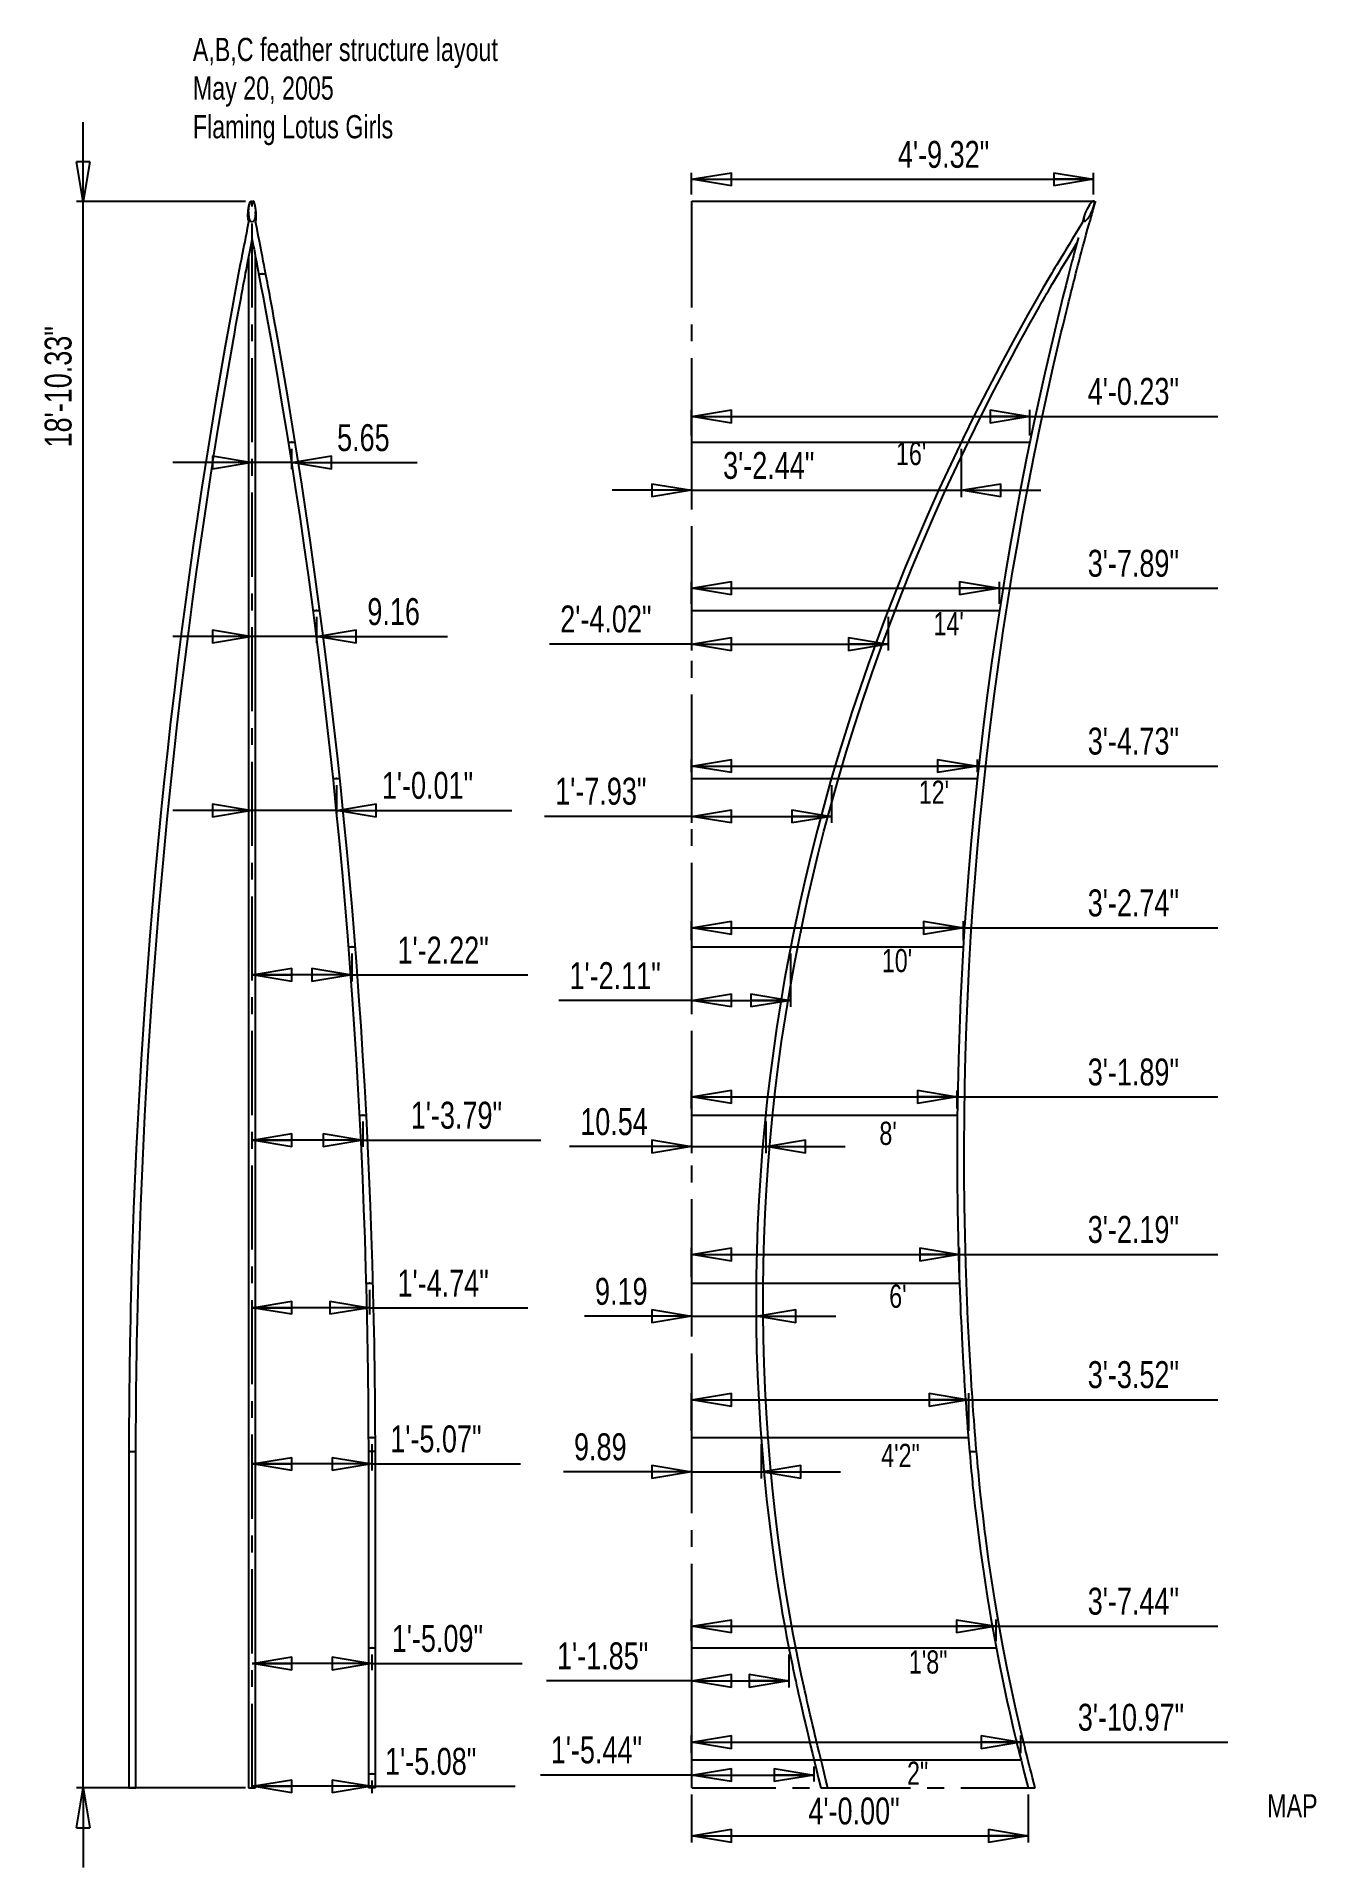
# Model space of a CAD drawing. Extents: x 0.6 to 8.2, y 0 to 10.8.
import ezdxf

# ---------------------------------------------------------------- set-up
doc = ezdxf.new("R2010")
doc.units = 0
doc.header["$PDSIZE"] = -1
doc.linetypes.add('CENTERX2', pattern=[0.8, 0.5, -0.1, 0.1, -0.1])
doc.layers.get('0').update_dxf_attribs({"linetype": 'CONTINUOUS'})
doc.layers.get('DEFPOINTS').update_dxf_attribs({"linetype": 'CONTINUOUS'})
doc.styles.add('SLDTEXTSTYLE0', font='txt', dxfattribs={"width": 0.75})
doc.dimstyles.new('SLDDIMSTYLE0', dxfattribs={"dimtxt": 0.16, "dimasz": 0.23622, "dimexe": 0.03937, "dimexo": 0.0625, "dimgap": 0.04, "dimtad": 0, "dimtih": 1, "dimtoh": 1, "dimlfac": 24, "dimzin": 4, "dimtxsty": 'STANDARD', "dimblk1": 'CLOSED', "dimblk2": 'CLOSED', "dimsah": 1, "dimcen": 0.09, "dimclrd": 7, "dimclre": 7, "dimclrt": 7, "dimazin": 3, "dimtfac": 1, "dimtdec": 4, "dimtofl": 0, "dimtmove": 0, "dimatfit": 3, "dimtolj": 1, "dimtzin": 12})
doc.dimstyles.new('SLDDIMSTYLE1', dxfattribs={"dimtxt": 0.16, "dimasz": 0.23622, "dimexe": 0.03937, "dimexo": 0.0625, "dimgap": 0.04, "dimtad": 0, "dimtih": 1, "dimtoh": 1, "dimlfac": 24, "dimzin": 12, "dimtxsty": 'STANDARD', "dimblk1": 'CLOSED', "dimblk2": 'CLOSED', "dimsah": 1, "dimcen": 0.09, "dimclrd": 7, "dimclre": 7, "dimclrt": 7, "dimazin": 3, "dimtfac": 1, "dimtdec": 4, "dimtofl": 0, "dimtmove": 0, "dimatfit": 3, "dimtolj": 1, "dimtzin": 12})

msp = doc.modelspace()

# ---------------------------------------------------------------- texts
at = {"color": 7, "attachment_point": 1, "style": 'SLDTEXTSTYLE0'}
for s, insert, char_height in [('A,B,C feather structure layout\\PMay 20, 2005\\PFlaming Lotus Girls', (1.56581, 10.83882), 0.1377953), ("16'", (5.74447, 8.43699), 0.137795), ("14'", (5.96737, 7.4248), 0.137795), ("12'", (5.87968, 6.42357), 0.137795), ("10'", (5.66043, 5.42234), 0.137795), ("8'", (5.64581, 4.39553), 0.137795), ("6'", (5.70428, 3.42719), 0.137795), ('4\'2"', (5.65677, 2.48077), 0.137795), ('1\'8"', (5.82121, 1.25298), 0.137795), ('2"', (5.81025, 0.59158), 0.137795), ('MAP', (7.95062, 0.39812), 0.137795)]:
    msp.add_mtext(s, dxfattribs=dict(at, insert=insert, char_height=char_height))

# ---------------------------------------------------------------- blocks, each defined once
blk = doc.blocks.new('_CLOSED')
at = {"color": 0, "linetype": 'BYBLOCK'}
for p, q in [((-1, 0.166667), (0, 0)), ((-1, 0.166667), (-1, -0.166667)), ((0, 0), (-1, -0.166667)), ((0, 0), (-1, 0))]:
    blk.add_line(p, q, dxfattribs=at)
blk = doc.blocks.new('*D0')
at = {"color": 7}
for p, q in [((4.53, 0.396), (4.53, 0.11)), ((6.53, 0.396), (6.53, 0.11)), ((4.53, 0.15), (6.53, 0.15))]:
    blk.add_line(p, q, dxfattribs=at)
at = {"layer": 'DEFPOINTS', "color": 7}
for p in [(4.53, 0.435), (6.53, 0.435)]:
    blk.add_point(p, dxfattribs=at)
at = {"xscale": 0.2362204724, "yscale": 0.2362204724}
for p, rotation in [((4.53, 0.15), 180), ((6.53, 0.15), 360)]:
    blk.add_blockref('_CLOSED', p, dxfattribs=dict(at, rotation=rotation))
at = {"color": 7, "insert": (5.224, 0.216), "char_height": 0.16, "attachment_point": 7, "style": 'SLDTEXTSTYLE0'}
blk.add_mtext('4\'-0.00"', dxfattribs=at)
blk = doc.blocks.new('*D2')
at = {"color": 7}
for p, q in [((4.53, 0.562), (4.53, 0.473)), ((5.257, 0.562), (5.257, 0.473)), ((4.53, 0.512), (3.631, 0.512)), ((4.53, 0.512), (5.257, 0.512))]:
    blk.add_line(p, q, dxfattribs=at)
at = {"layer": 'DEFPOINTS', "color": 7}
for p in [(4.53, 0.602), (5.257, 0.602)]:
    blk.add_point(p, dxfattribs=at)
at = {"xscale": 0.2362204724, "yscale": 0.2362204724}
for p, rotation in [((4.53, 0.512), 180), ((5.257, 0.512), 360)]:
    blk.add_blockref('_CLOSED', p, dxfattribs=dict(at, rotation=rotation))
at = {"color": 7, "insert": (3.693, 0.579), "char_height": 0.16, "attachment_point": 7, "style": 'SLDTEXTSTYLE0'}
blk.add_mtext('1\'-5.44"', dxfattribs=at)
blk = doc.blocks.new('*D3')
at = {"color": 7}
for p, q in [((4.53, 0.641), (4.53, 0.746)), ((4.53, 0.707), (6.487, 0.707)), ((6.487, 0.641), (6.487, 0.746)), ((6.487, 0.707), (7.717, 0.707))]:
    blk.add_line(p, q, dxfattribs=at)
at = {"layer": 'DEFPOINTS', "color": 7}
for p in [(4.53, 0.602), (6.487, 0.602)]:
    blk.add_point(p, dxfattribs=at)
at = {"xscale": 0.2362204724, "yscale": 0.2362204724}
for p, rotation in [((4.53, 0.707), 180), ((6.487, 0.707), 360)]:
    blk.add_blockref('_CLOSED', p, dxfattribs=dict(at, rotation=rotation))
at = {"color": 7, "insert": (6.825, 0.773), "char_height": 0.16, "attachment_point": 7, "style": 'SLDTEXTSTYLE0'}
blk.add_mtext('3\'-10.97"', dxfattribs=at)
blk = doc.blocks.new('*D4')
at = {"color": 7}
for p, q in [((4.53, 1.229), (4.53, 1.032)), ((5.108, 1.229), (5.108, 1.032)), ((4.53, 1.072), (3.667, 1.072)), ((4.53, 1.072), (5.108, 1.072))]:
    blk.add_line(p, q, dxfattribs=at)
at = {"layer": 'DEFPOINTS', "color": 7}
for p in [(4.53, 1.268), (5.108, 1.268)]:
    blk.add_point(p, dxfattribs=at)
at = {"xscale": 0.2362204724, "yscale": 0.2362204724}
for p, rotation in [((4.53, 1.072), 180), ((5.108, 1.072), 360)]:
    blk.add_blockref('_CLOSED', p, dxfattribs=dict(at, rotation=rotation))
at = {"color": 7, "insert": (3.73, 1.138), "char_height": 0.16, "attachment_point": 7, "style": 'SLDTEXTSTYLE0'}
blk.add_mtext('1\'-1.85"', dxfattribs=at)
blk = doc.blocks.new('*D5')
at = {"color": 7}
for p, q in [((4.53, 1.308), (4.53, 1.436)), ((6.34, 1.308), (6.34, 1.436)), ((4.53, 1.396), (6.34, 1.396)), ((6.34, 1.396), (7.658, 1.396))]:
    blk.add_line(p, q, dxfattribs=at)
at = {"layer": 'DEFPOINTS', "color": 7}
for p in [(4.53, 1.268), (6.34, 1.268)]:
    blk.add_point(p, dxfattribs=at)
at = {"xscale": 0.2362204724, "yscale": 0.2362204724, "rotation": 180}
blk.add_blockref('_CLOSED', (4.53, 1.396), dxfattribs=at)
at = {"xscale": 0.2362204724, "yscale": 0.2362204724}
blk.add_blockref('_CLOSED', (6.34, 1.396), dxfattribs=at)
at = {"color": 7, "insert": (6.884, 1.463), "char_height": 0.16, "attachment_point": 7, "style": 'SLDTEXTSTYLE0'}
blk.add_mtext('3\'-7.44"', dxfattribs=at)
blk = doc.blocks.new('*D6')
at = {"color": 7}
for p, q in [((4.53, 2.479), (4.53, 2.275)), ((4.943, 2.479), (4.943, 2.275)), ((4.53, 2.314), (3.768, 2.314)), ((4.53, 2.314), (4.943, 2.314)), ((4.943, 2.314), (5.415, 2.314))]:
    blk.add_line(p, q, dxfattribs=at)
at = {"layer": 'DEFPOINTS', "color": 7}
for p in [(4.53, 2.518), (4.943, 2.518)]:
    blk.add_point(p, dxfattribs=at)
at = {"xscale": 0.2362204724, "yscale": 0.2362204724}
for p, rotation in [((4.53, 2.314), 360), ((4.943, 2.314), 180)]:
    blk.add_blockref('_CLOSED', p, dxfattribs=dict(at, rotation=rotation))
at = {"color": 7, "insert": (3.831, 2.381), "char_height": 0.16, "attachment_point": 7, "style": 'SLDTEXTSTYLE0'}
blk.add_mtext('9.89', dxfattribs=at)
blk = doc.blocks.new('*D7')
at = {"color": 7}
for p, q in [((4.53, 2.558), (4.53, 2.782)), ((4.53, 2.743), (6.177, 2.743)), ((6.177, 2.558), (6.177, 2.782)), ((6.177, 2.743), (7.658, 2.743))]:
    blk.add_line(p, q, dxfattribs=at)
at = {"layer": 'DEFPOINTS', "color": 7}
for p in [(4.53, 2.518), (6.177, 2.518)]:
    blk.add_point(p, dxfattribs=at)
at = {"xscale": 0.2362204724, "yscale": 0.2362204724}
for p, rotation in [((4.53, 2.743), 180), ((6.177, 2.743), 360)]:
    blk.add_blockref('_CLOSED', p, dxfattribs=dict(at, rotation=rotation))
at = {"color": 7, "insert": (6.884, 2.81), "char_height": 0.16, "attachment_point": 7, "style": 'SLDTEXTSTYLE0'}
blk.add_mtext('3\'-3.52"', dxfattribs=at)
blk = doc.blocks.new('*D8')
at = {"color": 7}
for p, q in [((4.53, 3.396), (4.53, 3.199)), ((4.913, 3.396), (4.913, 3.199)), ((4.53, 3.239), (3.894, 3.239)), ((4.53, 3.239), (4.913, 3.239)), ((4.913, 3.239), (5.386, 3.239))]:
    blk.add_line(p, q, dxfattribs=at)
at = {"layer": 'DEFPOINTS', "color": 7}
for p in [(4.53, 3.435), (4.913, 3.435)]:
    blk.add_point(p, dxfattribs=at)
at = {"xscale": 0.2362204724, "yscale": 0.2362204724}
for p, rotation in [((4.53, 3.239), 360), ((4.913, 3.239), 180)]:
    blk.add_blockref('_CLOSED', p, dxfattribs=dict(at, rotation=rotation))
at = {"color": 7, "insert": (3.956, 3.305), "char_height": 0.16, "attachment_point": 7, "style": 'SLDTEXTSTYLE0'}
blk.add_mtext('9.19', dxfattribs=at)
blk = doc.blocks.new('*D9')
at = {"color": 7}
for p, q in [((4.53, 3.474), (4.53, 3.645)), ((4.53, 3.606), (6.122, 3.606)), ((6.122, 3.474), (6.122, 3.645)), ((6.122, 3.606), (7.658, 3.606))]:
    blk.add_line(p, q, dxfattribs=at)
at = {"layer": 'DEFPOINTS', "color": 7}
for p in [(4.53, 3.435), (6.122, 3.435)]:
    blk.add_point(p, dxfattribs=at)
at = {"xscale": 0.2362204724, "yscale": 0.2362204724}
for p, rotation in [((4.53, 3.606), 180), ((6.122, 3.606), 360)]:
    blk.add_blockref('_CLOSED', p, dxfattribs=dict(at, rotation=rotation))
at = {"color": 7, "insert": (6.884, 3.673), "char_height": 0.16, "attachment_point": 7, "style": 'SLDTEXTSTYLE0'}
blk.add_mtext('3\'-2.19"', dxfattribs=at)
blk = doc.blocks.new('*D10')
at = {"color": 7}
for p, q in [((4.53, 4.396), (4.53, 4.209)), ((4.97, 4.396), (4.97, 4.209)), ((4.53, 4.248), (3.805, 4.248)), ((4.53, 4.248), (4.97, 4.248)), ((4.97, 4.248), (5.442, 4.248))]:
    blk.add_line(p, q, dxfattribs=at)
at = {"layer": 'DEFPOINTS', "color": 7}
for p in [(4.53, 4.435), (4.97, 4.435)]:
    blk.add_point(p, dxfattribs=at)
at = {"xscale": 0.2362204724, "yscale": 0.2362204724}
for p, rotation in [((4.53, 4.248), 360), ((4.97, 4.248), 180)]:
    blk.add_blockref('_CLOSED', p, dxfattribs=dict(at, rotation=rotation))
at = {"color": 7, "insert": (3.868, 4.314), "char_height": 0.16, "attachment_point": 7, "style": 'SLDTEXTSTYLE0'}
blk.add_mtext('10.54', dxfattribs=at)
blk = doc.blocks.new('*D11')
at = {"color": 7}
for p, q in [((4.53, 4.474), (4.53, 4.582)), ((6.109, 4.474), (6.109, 4.582)), ((4.53, 4.543), (6.109, 4.543)), ((6.109, 4.543), (7.658, 4.543))]:
    blk.add_line(p, q, dxfattribs=at)
at = {"layer": 'DEFPOINTS', "color": 7}
for p in [(4.53, 4.435), (6.109, 4.435)]:
    blk.add_point(p, dxfattribs=at)
at = {"xscale": 0.2362204724, "yscale": 0.2362204724}
for p, rotation in [((4.53, 4.543), 180), ((6.109, 4.543), 360)]:
    blk.add_blockref('_CLOSED', p, dxfattribs=dict(at, rotation=rotation))
at = {"color": 7, "insert": (6.884, 4.609), "char_height": 0.16, "attachment_point": 7, "style": 'SLDTEXTSTYLE0'}
blk.add_mtext('3\'-1.89"', dxfattribs=at)
blk = doc.blocks.new('*D12')
at = {"color": 7}
for p, q in [((4.53, 5.396), (4.53, 5.078)), ((5.118, 5.396), (5.118, 5.078)), ((4.53, 5.117), (3.741, 5.117)), ((4.53, 5.117), (5.118, 5.117))]:
    blk.add_line(p, q, dxfattribs=at)
at = {"layer": 'DEFPOINTS', "color": 7}
for p in [(4.53, 5.435), (5.118, 5.435)]:
    blk.add_point(p, dxfattribs=at)
at = {"xscale": 0.2362204724, "yscale": 0.2362204724}
for p, rotation in [((4.53, 5.117), 180), ((5.118, 5.117), 360)]:
    blk.add_blockref('_CLOSED', p, dxfattribs=dict(at, rotation=rotation))
at = {"color": 7, "insert": (3.804, 5.184), "char_height": 0.16, "attachment_point": 7, "style": 'SLDTEXTSTYLE0'}
blk.add_mtext('1\'-2.11"', dxfattribs=at)
blk = doc.blocks.new('*D13')
at = {"color": 7}
for p, q in [((4.53, 5.474), (4.53, 5.587)), ((6.145, 5.474), (6.145, 5.587)), ((4.53, 5.548), (6.145, 5.548)), ((6.145, 5.548), (7.658, 5.548))]:
    blk.add_line(p, q, dxfattribs=at)
at = {"layer": 'DEFPOINTS', "color": 7}
for p in [(4.53, 5.435), (6.145, 5.435)]:
    blk.add_point(p, dxfattribs=at)
at = {"xscale": 0.2362204724, "yscale": 0.2362204724}
for p, rotation in [((4.53, 5.548), 180), ((6.145, 5.548), 360)]:
    blk.add_blockref('_CLOSED', p, dxfattribs=dict(at, rotation=rotation))
at = {"color": 7, "insert": (6.884, 5.614), "char_height": 0.16, "attachment_point": 7, "style": 'SLDTEXTSTYLE0'}
blk.add_mtext('3\'-2.74"', dxfattribs=at)
blk = doc.blocks.new('*D14')
at = {"color": 7}
for p, q in [((4.53, 6.396), (4.53, 6.172)), ((5.361, 6.396), (5.361, 6.172)), ((4.53, 6.211), (3.656, 6.211)), ((4.53, 6.211), (5.361, 6.211))]:
    blk.add_line(p, q, dxfattribs=at)
at = {"layer": 'DEFPOINTS', "color": 7}
for p in [(4.53, 6.435), (5.361, 6.435)]:
    blk.add_point(p, dxfattribs=at)
at = {"xscale": 0.2362204724, "yscale": 0.2362204724}
for p, rotation in [((4.53, 6.211), 180), ((5.361, 6.211), 360)]:
    blk.add_blockref('_CLOSED', p, dxfattribs=dict(at, rotation=rotation))
at = {"color": 7, "insert": (3.719, 6.278), "char_height": 0.16, "attachment_point": 7, "style": 'SLDTEXTSTYLE0'}
blk.add_mtext('1\'-7.93"', dxfattribs=at)
blk = doc.blocks.new('*D15')
at = {"color": 7}
for p, q in [((4.53, 6.474), (4.53, 6.549)), ((6.228, 6.474), (6.228, 6.549)), ((4.53, 6.51), (6.228, 6.51)), ((6.228, 6.51), (7.658, 6.51))]:
    blk.add_line(p, q, dxfattribs=at)
at = {"layer": 'DEFPOINTS', "color": 7}
for p in [(4.53, 6.435), (6.228, 6.435)]:
    blk.add_point(p, dxfattribs=at)
at = {"xscale": 0.2362204724, "yscale": 0.2362204724}
for p, rotation in [((4.53, 6.51), 180), ((6.228, 6.51), 360)]:
    blk.add_blockref('_CLOSED', p, dxfattribs=dict(at, rotation=rotation))
at = {"color": 7, "insert": (6.884, 6.576), "char_height": 0.16, "attachment_point": 7, "style": 'SLDTEXTSTYLE0'}
blk.add_mtext('3\'-4.73"', dxfattribs=at)
blk = doc.blocks.new('*D16')
at = {"color": 7}
for p, q in [((4.53, 7.396), (4.53, 7.196)), ((5.698, 7.396), (5.698, 7.196)), ((4.53, 7.235), (3.686, 7.235)), ((4.53, 7.235), (5.698, 7.235))]:
    blk.add_line(p, q, dxfattribs=at)
at = {"layer": 'DEFPOINTS', "color": 7}
for p in [(4.53, 7.435), (5.698, 7.435)]:
    blk.add_point(p, dxfattribs=at)
at = {"xscale": 0.2362204724, "yscale": 0.2362204724}
for p, rotation in [((4.53, 7.235), 180), ((5.698, 7.235), 360)]:
    blk.add_blockref('_CLOSED', p, dxfattribs=dict(at, rotation=rotation))
at = {"color": 7, "insert": (3.749, 7.302), "char_height": 0.16, "attachment_point": 7, "style": 'SLDTEXTSTYLE0'}
blk.add_mtext('2\'-4.02"', dxfattribs=at)
blk = doc.blocks.new('*D17')
at = {"color": 7}
for p, q in [((4.53, 7.474), (4.53, 7.606)), ((4.53, 7.567), (6.359, 7.567)), ((6.359, 7.474), (6.359, 7.606)), ((6.359, 7.567), (7.658, 7.567))]:
    blk.add_line(p, q, dxfattribs=at)
at = {"layer": 'DEFPOINTS', "color": 7}
for p in [(4.53, 7.435), (6.359, 7.435)]:
    blk.add_point(p, dxfattribs=at)
at = {"xscale": 0.2362204724, "yscale": 0.2362204724}
for p, rotation in [((4.53, 7.567), 180), ((6.359, 7.567), 360)]:
    blk.add_blockref('_CLOSED', p, dxfattribs=dict(at, rotation=rotation))
at = {"color": 7, "insert": (6.884, 7.633), "char_height": 0.16, "attachment_point": 7, "style": 'SLDTEXTSTYLE0'}
blk.add_mtext('3\'-7.89"', dxfattribs=at)
blk = doc.blocks.new('*D18')
at = {"color": 7}
for p, q in [((4.53, 8.396), (4.53, 8.109)), ((6.132, 8.396), (6.132, 8.109)), ((4.53, 8.149), (4.058, 8.149)), ((4.53, 8.149), (6.132, 8.149)), ((6.132, 8.149), (6.605, 8.149))]:
    blk.add_line(p, q, dxfattribs=at)
at = {"layer": 'DEFPOINTS', "color": 7}
for p in [(4.53, 8.435), (6.132, 8.435)]:
    blk.add_point(p, dxfattribs=at)
at = {"xscale": 0.2362204724, "yscale": 0.2362204724}
for p, rotation in [((4.53, 8.149), 360), ((6.132, 8.149), 180)]:
    blk.add_blockref('_CLOSED', p, dxfattribs=dict(at, rotation=rotation))
at = {"color": 7, "insert": (4.717, 8.215), "char_height": 0.16, "attachment_point": 7, "style": 'SLDTEXTSTYLE0'}
blk.add_mtext('3\'-2.44"', dxfattribs=at)
blk = doc.blocks.new('*D19')
at = {"color": 7}
for p, q in [((4.53, 8.474), (4.53, 8.628)), ((6.54, 8.474), (6.54, 8.628)), ((4.53, 8.588), (6.54, 8.588)), ((6.54, 8.588), (7.658, 8.588))]:
    blk.add_line(p, q, dxfattribs=at)
at = {"layer": 'DEFPOINTS', "color": 7}
for p in [(4.53, 8.435), (6.54, 8.435)]:
    blk.add_point(p, dxfattribs=at)
at = {"xscale": 0.2362204724, "yscale": 0.2362204724}
for p, rotation in [((4.53, 8.588), 180), ((6.54, 8.588), 360)]:
    blk.add_blockref('_CLOSED', p, dxfattribs=dict(at, rotation=rotation))
at = {"color": 7, "insert": (6.884, 8.655), "char_height": 0.16, "attachment_point": 7, "style": 'SLDTEXTSTYLE0'}
blk.add_mtext('4\'-0.23"', dxfattribs=at)
blk = doc.blocks.new('*D20')
at = {"color": 7}
for p, q in [((4.53, 9.908), (4.53, 10.037)), ((6.919, 9.908), (6.919, 10.037)), ((4.53, 9.998), (6.919, 9.998))]:
    blk.add_line(p, q, dxfattribs=at)
at = {"layer": 'DEFPOINTS', "color": 7}
for p in [(4.53, 9.869), (6.919, 9.869)]:
    blk.add_point(p, dxfattribs=at)
at = {"xscale": 0.2362204724, "yscale": 0.2362204724}
for p, rotation in [((4.53, 9.998), 180), ((6.919, 9.998), 360)]:
    blk.add_blockref('_CLOSED', p, dxfattribs=dict(at, rotation=rotation))
at = {"color": 7, "insert": (5.756, 10.064), "char_height": 0.16, "attachment_point": 7, "style": 'SLDTEXTSTYLE0'}
blk.add_mtext('4\'-9.32"', dxfattribs=at)
blk = doc.blocks.new('*D21')
at = {"color": 7}
for p, q in [((0.914, 9.866), (0.914, 10.338)), ((1.879, 9.866), (0.874, 9.866)), ((0.914, 0.435), (0.914, 9.866)), ((1.879, 0.435), (0.874, 0.435)), ((0.914, 0.435), (0.914, -0.037))]:
    blk.add_line(p, q, dxfattribs=at)
at = {"layer": 'DEFPOINTS', "color": 7}
for p in [(1.918, 9.866), (1.918, 0.435)]:
    blk.add_point(p, dxfattribs=at)
at = {"xscale": 0.2362204724, "yscale": 0.2362204724}
for p, rotation in [((0.914, 9.866), 270), ((0.914, 0.435), 90)]:
    blk.add_blockref('_CLOSED', p, dxfattribs=dict(at, rotation=rotation))
at = {"color": 7, "insert": (0.847, 8.404), "char_height": 0.16, "attachment_point": 7, "rotation": 90, "style": 'SLDTEXTSTYLE0'}
blk.add_mtext('18\'-10.33"', dxfattribs=at)
blk = doc.blocks.new('*D22')
at = {"color": 7}
for p, q in [((2.63, 0.445), (1.918, 0.445)), ((2.63, 0.479), (2.63, 0.405)), ((2.63, 0.445), (3.481, 0.445))]:
    blk.add_line(p, q, dxfattribs=at)
at = {"layer": 'DEFPOINTS', "color": 7}
for p in [(1.918, 0.435), (2.63, 0.518)]:
    blk.add_point(p, dxfattribs=at)
at = {"xscale": 0.2362204724, "yscale": 0.2362204724}
for p, rotation in [((1.918, 0.445), 180), ((2.63, 0.445), 360)]:
    blk.add_blockref('_CLOSED', p, dxfattribs=dict(at, rotation=rotation))
at = {"color": 7, "insert": (2.708, 0.511), "char_height": 0.16, "attachment_point": 7, "style": 'SLDTEXTSTYLE0'}
blk.add_mtext('1\'-5.08"', dxfattribs=at)
blk = doc.blocks.new('*D23')
at = {"color": 7}
for p, q in [((2.63, 1.229), (2.63, 1.136)), ((2.63, 1.175), (1.918, 1.175)), ((2.63, 1.175), (3.522, 1.175))]:
    blk.add_line(p, q, dxfattribs=at)
at = {"layer": 'DEFPOINTS', "color": 7}
for p in [(2.63, 1.268), (1.918, 0.435)]:
    blk.add_point(p, dxfattribs=at)
at = {"xscale": 0.2362204724, "yscale": 0.2362204724}
for p, rotation in [((1.918, 1.175), 180), ((2.63, 1.175), 360)]:
    blk.add_blockref('_CLOSED', p, dxfattribs=dict(at, rotation=rotation))
at = {"color": 7, "insert": (2.748, 1.242), "char_height": 0.16, "attachment_point": 7, "style": 'SLDTEXTSTYLE0'}
blk.add_mtext('1\'-5.09"', dxfattribs=at)
blk = doc.blocks.new('*D24')
at = {"color": 7}
for p, q in [((2.63, 2.479), (2.63, 2.322)), ((2.63, 2.361), (1.918, 2.361)), ((2.63, 2.361), (3.512, 2.361))]:
    blk.add_line(p, q, dxfattribs=at)
at = {"layer": 'DEFPOINTS', "color": 7}
for p in [(2.63, 2.518), (1.918, 0.435)]:
    blk.add_point(p, dxfattribs=at)
at = {"xscale": 0.2362204724, "yscale": 0.2362204724}
for p, rotation in [((1.918, 2.361), 180), ((2.63, 2.361), 360)]:
    blk.add_blockref('_CLOSED', p, dxfattribs=dict(at, rotation=rotation))
at = {"color": 7, "insert": (2.739, 2.428), "char_height": 0.16, "attachment_point": 7, "style": 'SLDTEXTSTYLE0'}
blk.add_mtext('1\'-5.07"', dxfattribs=at)
blk = doc.blocks.new('*D25')
at = {"color": 7}
for p, q in [((2.616, 3.396), (2.616, 3.25)), ((2.616, 3.29), (1.918, 3.29)), ((2.616, 3.29), (3.556, 3.29))]:
    blk.add_line(p, q, dxfattribs=at)
at = {"layer": 'DEFPOINTS', "color": 7}
for p in [(2.616, 3.435), (1.918, 0.435)]:
    blk.add_point(p, dxfattribs=at)
at = {"xscale": 0.2362204724, "yscale": 0.2362204724}
for p, rotation in [((1.918, 3.29), 180), ((2.616, 3.29), 360)]:
    blk.add_blockref('_CLOSED', p, dxfattribs=dict(at, rotation=rotation))
at = {"color": 7, "insert": (2.782, 3.356), "char_height": 0.16, "attachment_point": 7, "style": 'SLDTEXTSTYLE0'}
blk.add_mtext('1\'-4.74"', dxfattribs=at)
blk = doc.blocks.new('*D26')
at = {"color": 7}
for p, q in [((2.576, 4.396), (2.576, 4.247)), ((2.576, 4.286), (1.918, 4.286)), ((2.576, 4.286), (3.634, 4.286))]:
    blk.add_line(p, q, dxfattribs=at)
at = {"layer": 'DEFPOINTS', "color": 7}
for p in [(2.576, 4.435), (1.918, 0.435)]:
    blk.add_point(p, dxfattribs=at)
at = {"xscale": 0.2362204724, "yscale": 0.2362204724}
for p, rotation in [((1.918, 4.286), 180), ((2.576, 4.286), 360)]:
    blk.add_blockref('_CLOSED', p, dxfattribs=dict(at, rotation=rotation))
at = {"color": 7, "insert": (2.861, 4.352), "char_height": 0.16, "attachment_point": 7, "style": 'SLDTEXTSTYLE0'}
blk.add_mtext('1\'-3.79"', dxfattribs=at)
blk = doc.blocks.new('*D27')
at = {"color": 7}
for p, q in [((2.51, 5.396), (2.51, 5.23)), ((2.51, 5.269), (1.918, 5.269)), ((2.51, 5.269), (3.556, 5.269))]:
    blk.add_line(p, q, dxfattribs=at)
at = {"layer": 'DEFPOINTS', "color": 7}
for p in [(1.918, 9.866), (2.51, 5.435)]:
    blk.add_point(p, dxfattribs=at)
at = {"xscale": 0.2362204724, "yscale": 0.2362204724}
for p, rotation in [((1.918, 5.269), 180), ((2.51, 5.269), 360)]:
    blk.add_blockref('_CLOSED', p, dxfattribs=dict(at, rotation=rotation))
at = {"color": 7, "insert": (2.782, 5.336), "char_height": 0.16, "attachment_point": 7, "style": 'SLDTEXTSTYLE0'}
blk.add_mtext('1\'-2.22"', dxfattribs=at)
blk = doc.blocks.new('*D28')
at = {"color": 7}
for p, q in [((2.419, 6.396), (2.419, 6.207)), ((1.918, 6.246), (1.446, 6.246)), ((2.419, 6.246), (1.918, 6.246)), ((2.419, 6.246), (3.462, 6.246))]:
    blk.add_line(p, q, dxfattribs=at)
at = {"layer": 'DEFPOINTS', "color": 7}
for p in [(1.918, 9.866), (2.419, 6.435)]:
    blk.add_point(p, dxfattribs=at)
at = {"xscale": 0.2362204724, "yscale": 0.2362204724}
for p, rotation in [((1.918, 6.246), 360), ((2.419, 6.246), 180)]:
    blk.add_blockref('_CLOSED', p, dxfattribs=dict(at, rotation=rotation))
at = {"color": 7, "insert": (2.689, 6.313), "char_height": 0.16, "attachment_point": 7, "style": 'SLDTEXTSTYLE0'}
blk.add_mtext('1\'-0.01"', dxfattribs=at)
blk = doc.blocks.new('*D29')
at = {"color": 7}
for p, q in [((2.3, 7.396), (2.3, 7.24)), ((1.918, 7.28), (1.446, 7.28)), ((2.3, 7.28), (1.918, 7.28)), ((2.3, 7.28), (3.079, 7.28))]:
    blk.add_line(p, q, dxfattribs=at)
at = {"layer": 'DEFPOINTS', "color": 7}
for p in [(1.918, 9.866), (2.3, 7.435)]:
    blk.add_point(p, dxfattribs=at)
at = {"xscale": 0.2362204724, "yscale": 0.2362204724}
for p, rotation in [((1.918, 7.28), 360), ((2.3, 7.28), 180)]:
    blk.add_blockref('_CLOSED', p, dxfattribs=dict(at, rotation=rotation))
at = {"color": 7, "insert": (2.603, 7.346), "char_height": 0.16, "attachment_point": 7, "style": 'SLDTEXTSTYLE0'}
blk.add_mtext('9.16', dxfattribs=at)
blk = doc.blocks.new('*D30')
at = {"color": 7}
for p, q in [((2.153, 8.396), (2.153, 8.274)), ((1.918, 8.314), (1.446, 8.314)), ((2.153, 8.314), (1.918, 8.314)), ((2.153, 8.314), (2.899, 8.314))]:
    blk.add_line(p, q, dxfattribs=at)
at = {"layer": 'DEFPOINTS', "color": 7}
for p in [(1.918, 9.866), (2.153, 8.435)]:
    blk.add_point(p, dxfattribs=at)
at = {"xscale": 0.2362204724, "yscale": 0.2362204724}
for p, rotation in [((1.918, 8.314), 360), ((2.153, 8.314), 180)]:
    blk.add_blockref('_CLOSED', p, dxfattribs=dict(at, rotation=rotation))
at = {"color": 7, "insert": (2.423, 8.38), "char_height": 0.16, "attachment_point": 7, "style": 'SLDTEXTSTYLE0'}
blk.add_mtext('5.65', dxfattribs=at)

# ---------------------------------------------------------------- dimensions: what is measured, and where the dimension line sits
at = {"color": 7}
for base, p1, p2, angle, picture, middle in [((0.9138, 9.86581), (1.91807, 0.4354), (1.91807, 9.86581), 270, '*D21', (0.9138, 8.87687)), ((6.91869, 9.99776), (4.53044, 9.8686), (6.91869, 9.8686), 180, '*D20', (6.11123, 9.99776)), ((5.69784, 7.23523), (4.53044, 7.43505), (5.69784, 7.43505), 180, '*D16', (4.10379, 7.23523)), ((4.91321, 3.23878), (4.53044, 3.43505), (4.91321, 3.43505), 180, '*D8', (4.16311, 3.23878)), ((4.94267, 2.31425), (4.53044, 2.51839), (4.94267, 2.51839), 180, '*D6', (4.03749, 2.31425)), ((6.48741, 0.70655), (4.53044, 0.60172), (6.48741, 0.60172), 180, '*D3', (7.23988, 0.70655))]:
    dim = msp.add_linear_dim(base=base, p1=p1, p2=p2, angle=angle, dimstyle='SLDDIMSTYLE1', dxfattribs=at)
    dim.commit()
    dim.dimension.update_dxf_attribs({"geometry": picture, "text_midpoint": middle, "dimtype": 160})
for base, p1, p2, dimstyle, picture, middle in [((1.91807, 6.24645), (2.41861, 6.43505), (1.91807, 9.86581), 'SLDDIMSTYLE1', '*D28', (3.04446, 6.24645)), ((1.91807, 7.27973), (2.29987, 7.43505), (1.91807, 9.86581), 'SLDDIMSTYLE1', '*D29', (2.80962, 7.27973)), ((1.91807, 8.31377), (2.15345, 8.43505), (1.91807, 9.86581), 'SLDDIMSTYLE1', '*D30', (2.62979, 8.31377)), ((1.91807, 5.26922), (2.51047, 5.43505), (1.91807, 9.86581), 'SLDDIMSTYLE1', '*D27', (3.13783, 5.26922)), ((6.5399, 8.58835), (4.53044, 8.43505), (6.5399, 8.43505), 'SLDDIMSTYLE1', '*D19', (7.23988, 8.58835)), ((6.13231, 8.14871), (4.53044, 8.43505), (6.13231, 8.43505), 'SLDDIMSTYLE1', '*D18', (5.07252, 8.14871)), ((6.35912, 7.56673), (4.53044, 7.43505), (6.35912, 7.43505), 'SLDDIMSTYLE1', '*D17', (7.23988, 7.56673)), ((6.22764, 6.50961), (4.53044, 6.43505), (6.22764, 6.43505), 'SLDDIMSTYLE1', '*D15', (7.23988, 6.50961)), ((5.36068, 6.21125), (4.53044, 6.43505), (5.36068, 6.43505), 'SLDDIMSTYLE1', '*D14', (4.07433, 6.21125)), ((6.14455, 5.54797), (4.53044, 5.43505), (6.14455, 5.43505), 'SLDDIMSTYLE1', '*D13', (7.23988, 5.54797)), ((5.1185, 5.11729), (4.53044, 5.43505), (5.1185, 5.43505), 'SLDDIMSTYLE1', '*D12', (4.15904, 5.11729)), ((6.10927, 4.54269), (4.53044, 4.43505), (6.10927, 4.43505), 'SLDDIMSTYLE1', '*D11', (7.23988, 4.54269)), ((1.91807, 4.28588), (2.57602, 4.43505), (1.91807, 0.4354), 'SLDDIMSTYLE1', '*D26', (3.21637, 4.28588)), ((4.9697, 4.24802), (4.53044, 4.43505), (4.9697, 4.43505), 'SLDDIMSTYLE1', '*D10', (4.13326, 4.24802)), ((6.12154, 3.60607), (4.53044, 3.43505), (6.12154, 3.43505), 'SLDDIMSTYLE1', '*D9', (7.23988, 3.60607)), ((1.91807, 3.2895), (2.61567, 3.43505), (1.91807, 0.4354), 'SLDDIMSTYLE1', '*D25', (3.13783, 3.2895)), ((6.17719, 2.74312), (4.53044, 2.51839), (6.17719, 2.51839), 'SLDDIMSTYLE1', '*D7', (7.23988, 2.74312)), ((1.91807, 2.3613), (2.62951, 2.51839), (1.91807, 0.4354), 'SLDDIMSTYLE1', '*D24', (3.09449, 2.3613)), ((6.34029, 1.39619), (4.53044, 1.26839), (6.34029, 1.26839), 'SLDDIMSTYLE1', '*D5', (7.23988, 1.39619)), ((1.91807, 1.17542), (2.63001, 1.26839), (1.91807, 0.4354), 'SLDDIMSTYLE1', '*D23', (3.10363, 1.17542)), ((5.1076, 1.07187), (4.53044, 1.26839), (5.1076, 1.26839), 'SLDDIMSTYLE1', '*D4', (4.08536, 1.07187)), ((5.25728, 0.51242), (4.53044, 0.60172), (5.25728, 0.60172), 'SLDDIMSTYLE1', '*D2', (4.04856, 0.51242)), ((1.91807, 0.44487), (2.62971, 0.51839), (1.91807, 0.4354), 'SLDDIMSTYLE1', '*D22', (3.06341, 0.44487)), ((6.53044, 0.14976), (4.53044, 0.43505), (6.53044, 0.43505), 'SLDDIMSTYLE0', '*D0', (5.57985, 0.14976))]:
    dim = msp.add_linear_dim(base=base, p1=p1, p2=p2, dimstyle=dimstyle, dxfattribs=at)
    dim.commit()
    dim.dimension.update_dxf_attribs({"geometry": picture, "text_midpoint": middle, "dimtype": 160})

# ---------------------------------------------------------------- linework, layer by layer
at = {"color": 7, "linetype": 'CONTINUOUS'}
for p, q in [((1.89724, 9.80479), (1.89724, 9.79029)), ((1.93891, 9.79037), (1.93891, 9.80479)), ((4.53044, 9.8686), (6.91869, 9.8686)), ((6.91965, 9.83344), (6.92128, 9.83929)), ((6.92994, 9.86574), (6.92443, 9.85684)), ((1.89483, 9.75722), (1.89726, 9.74502)), ((1.89724, 9.7456), (1.89724, 9.7449)), ((1.93887, 9.74496), (1.94132, 9.75722)), ((1.93891, 9.74497), (1.93891, 9.74569)), ((6.89393, 9.74022), (6.89628, 9.74403)), ((1.89724, 9.53247), (1.89724, 0.43505)), ((1.93891, 0.43505), (1.93891, 9.53247)), ((1.95754, 9.43505), (1.9992, 9.43505)), ((2.13262, 8.43505), (2.17428, 8.43505)), ((4.53044, 8.43505), (6.13231, 8.43505)), ((4.53044, 8.43505), (6.5399, 8.43505)), ((2.27903, 7.43505), (2.3207, 7.43505)), ((4.53044, 7.43505), (5.69784, 7.43505)), ((4.53044, 7.43505), (6.35912, 7.43505)), ((2.39778, 6.43505), (2.43944, 6.43505)), ((4.53044, 6.43505), (5.36068, 6.43505)), ((4.53044, 6.43505), (6.22764, 6.43505)), ((2.48963, 5.43505), (2.5313, 5.43505)), ((4.53044, 5.43505), (5.1185, 5.43505)), ((4.53044, 5.43505), (6.14455, 5.43505)), ((2.55519, 4.43505), (2.59685, 4.43505)), ((4.53044, 4.43505), (4.9697, 4.43505)), ((4.53044, 4.43505), (6.10927, 4.43505)), ((2.59484, 3.43505), (2.6365, 3.43505)), ((4.53044, 3.43505), (6.12154, 3.43505)), ((4.53044, 3.43505), (4.91321, 3.43505)), ((2.60868, 2.51839), (2.65035, 2.51839)), ((4.53044, 2.51839), (4.94267, 2.51839)), ((4.53044, 2.51839), (6.17719, 2.51839)), ((1.18561, 2.43505), (1.20645, 2.43505)), ((1.20645, 2.43505), (1.22728, 2.43505)), ((2.6297, 2.43505), (2.60887, 2.43505)), ((2.65053, 2.43505), (2.6297, 2.43505)), ((6.18149, 2.43505), (6.22316, 2.43505)), ((2.60917, 1.26839), (2.65084, 1.26839)), ((4.53044, 1.26839), (5.1076, 1.26839)), ((4.53044, 1.26839), (6.34029, 1.26839)), ((4.53044, 0.60172), (5.25728, 0.60172)), ((4.53044, 0.60172), (6.48741, 0.60172)), ((2.60888, 0.51839), (2.65055, 0.51839)), ((1.18561, 0.43505), (1.20645, 0.43505)), ((1.20645, 0.43505), (1.22728, 0.43505)), ((1.89724, 0.43505), (1.91807, 0.43505)), ((1.91807, 0.43505), (1.93891, 0.43505)), ((2.6297, 0.43505), (2.60887, 0.43505)), ((2.65053, 0.43505), (2.6297, 0.43505)), ((5.29787, 0.43505), (5.33954, 0.43505)), ((6.53044, 0.43505), (6.57211, 0.43505))]:
    msp.add_line(p, q, dxfattribs=at)
at = {"color": 7, "linetype": 'CENTERX2'}
for p, q in [((1.91807, 0.4354), (1.91807, 9.86581)), ((4.53044, 9.43505), (4.53044, 9.8686)), ((4.53044, 8.43505), (4.53044, 9.43505)), ((4.53044, 7.43505), (4.53044, 8.43505)), ((4.53044, 6.43505), (4.53044, 7.43505)), ((4.53044, 5.43505), (4.53044, 6.43505)), ((4.53044, 4.43505), (4.53044, 5.43505)), ((4.53044, 3.43505), (4.53044, 4.43505)), ((4.53044, 2.51839), (4.53044, 3.43505)), ((4.53044, 1.26839), (4.53044, 2.51839)), ((4.53044, 0.60172), (4.53044, 1.26839)), ((4.53044, 0.51839), (4.53044, 0.60172)), ((4.53044, 0.43505), (4.53044, 0.51839)), ((4.53044, 0.43505), (6.53044, 0.43505))]:
    msp.add_line(p, q, dxfattribs=at)
at = {"color": 7, "linetype": 'CONTINUOUS', "flags": 128}
for points in [[(1.89489, 9.75723), (1.89461, 9.75834), (1.89379, 9.76501), (1.89322, 9.77668), (1.89338, 9.78898), (1.89417, 9.80174), (1.89548, 9.81475), (1.8971, 9.82673), (1.89927, 9.83891)], [(1.91807, 9.74403), (1.91555, 9.74448), (1.91274, 9.74605), (1.90903, 9.75004), (1.90532, 9.75667), (1.90269, 9.76379), (1.89999, 9.77454), (1.89832, 9.78549), (1.89743, 9.79648), (1.89726, 9.8075), (1.89772, 9.81867), (1.89894, 9.82982), (1.90116, 9.84077), (1.90463, 9.85137), (1.90684, 9.85618), (1.90971, 9.86066), (1.91149, 9.86268), (1.91359, 9.86437), (1.91597, 9.8655), (1.91862, 9.86579), (1.92092, 9.86523), (1.92378, 9.86347), (1.92588, 9.86135), (1.92765, 9.85896), (1.93159, 9.85127), (1.93429, 9.84306), (1.93689, 9.831), (1.93835, 9.81876), (1.9389, 9.80649), (1.93859, 9.79421), (1.93666, 9.7773), (1.93399, 9.76556), (1.93202, 9.75962), (1.92946, 9.75389), (1.92672, 9.7495), (1.92303, 9.74577), (1.92054, 9.74446), (1.91807, 9.74403)], [(1.89927, 9.83891), (1.90116, 9.84741), (1.90357, 9.85592), (1.90508, 9.86018), (1.90692, 9.86423), (1.90842, 9.86662), (1.90964, 9.86792), (1.91087, 9.86856), (1.91186, 9.86852), (1.91322, 9.86745), (1.91422, 9.86571), (1.91454, 9.86482)], [(1.93688, 9.83891), (1.93499, 9.84741), (1.93257, 9.85592), (1.93106, 9.86018), (1.92922, 9.86423), (1.92772, 9.86662), (1.9265, 9.86792), (1.92527, 9.86856), (1.92428, 9.86852), (1.92292, 9.86745), (1.92192, 9.86571), (1.9216, 9.86481)], [(1.94125, 9.75724), (1.94154, 9.75834), (1.94235, 9.76501), (1.94293, 9.77668), (1.94277, 9.78898), (1.94197, 9.80174), (1.94066, 9.81475), (1.93904, 9.82673), (1.93688, 9.83891)], [(6.92116, 9.83891), (6.92323, 9.84741), (6.92441, 9.85592), (6.92448, 9.86018), (6.92385, 9.86423), (6.92276, 9.86662), (6.92147, 9.86792), (6.91974, 9.86856), (6.918, 9.86852), (6.91497, 9.86745), (6.91213, 9.86571), (6.90948, 9.86358), (6.90408, 9.85824), (6.89918, 9.85232), (6.89465, 9.84609), (6.88575, 9.83217), (6.87788, 9.8176), (6.87108, 9.80255), (6.8654, 9.78719), (6.86212, 9.77609), (6.85998, 9.76489), (6.85957, 9.75922), (6.86017, 9.75381), (6.86109, 9.75143), (6.86237, 9.74989), (6.86385, 9.74915), (6.86555, 9.74901), (6.86818, 9.74971), (6.87271, 9.7525), (6.87895, 9.75834), (6.88449, 9.76501), (6.89274, 9.77668), (6.90012, 9.78898), (6.9067, 9.80174), (6.91257, 9.81475), (6.91726, 9.82673), (6.92116, 9.83891)], [(6.92443, 9.85684), (6.92448, 9.86018), (6.92385, 9.86423), (6.92276, 9.86662), (6.92147, 9.86792), (6.91974, 9.86856), (6.918, 9.86852), (6.91497, 9.86745), (6.91213, 9.86571), (6.90948, 9.86358), (6.90408, 9.85824), (6.89918, 9.85232), (6.89465, 9.84609), (6.88575, 9.83217), (6.87788, 9.8176), (6.87108, 9.80255), (6.8654, 9.78719), (6.86303, 9.77918)], [(6.89628, 9.74403), (6.8964, 9.74448), (6.89683, 9.74605), (6.89793, 9.75004), (6.89974, 9.75667), (6.9017, 9.76379), (6.90465, 9.77454), (6.90767, 9.78549), (6.9107, 9.79648), (6.91375, 9.8075), (6.91684, 9.81867), (6.91994, 9.82982), (6.92299, 9.84077), (6.92595, 9.85137), (6.92729, 9.85618), (6.92854, 9.86066), (6.92911, 9.86268), (6.92958, 9.86437), (6.9299, 9.8655), (6.92996, 9.86573)], [(1.89736, 9.74573), (1.89531, 9.73545), (1.88925, 9.70491), (1.88384, 9.67754), (1.87873, 9.65155), (1.87391, 9.62696), (1.86938, 9.60376), (1.86514, 9.58195), (1.86119, 9.56154), (1.85751, 9.54253), (1.85412, 9.52491), (1.851, 9.50868), (1.84797, 9.49292), (1.83603, 9.43024), (1.8238, 9.36543), (1.81147, 9.29939), (1.79912, 9.23256), (1.78689, 9.16565), (1.75825, 9.00605), (1.73028, 8.84604), (1.703, 8.68563), (1.67452, 8.51335), (1.64683, 8.34063), (1.61993, 8.16751), (1.59381, 7.99399), (1.5685, 7.82008), (1.54397, 7.64582), (1.52025, 7.47119), (1.49733, 7.29624), (1.47521, 7.12096), (1.45389, 6.94538), (1.43375, 6.77265), (1.41438, 6.59965), (1.39579, 6.42641), (1.37799, 6.25293), (1.35964, 6.06535), (1.34221, 5.87753), (1.3257, 5.68949), (1.31011, 5.50125), (1.29543, 5.31284), (1.28168, 5.12426), (1.26955, 4.94634), (1.25824, 4.7683), (1.24776, 4.59018), (1.23809, 4.41198), (1.22924, 4.23372), (1.22121, 4.05542), (1.214, 3.87709), (1.2076, 3.69876), (1.20202, 3.52043), (1.19726, 3.34213), (1.19621, 3.2982), (1.19521, 3.25428), (1.19426, 3.21036), (1.19337, 3.16694), (1.19255, 3.1248), (1.19217, 3.10457), (1.19181, 3.08466), (1.19147, 3.06506), (1.19114, 3.04577), (1.19082, 3.02678), (1.19052, 3.00811), (1.19023, 2.98975), (1.18994, 2.97075), (1.18966, 2.95169), (1.18936, 2.93068), (1.18905, 2.90773), (1.18873, 2.88283), (1.18839, 2.85598), (1.18806, 2.82771), (1.18773, 2.79757), (1.18741, 2.76555), (1.1871, 2.73165), (1.18679, 2.69513), (1.18651, 2.65666), (1.18625, 2.61623), (1.18602, 2.57386), (1.18584, 2.52954), (1.1857, 2.48327), (1.18561, 2.43505)], [(2.65053, 2.43505), (2.65046, 2.47545), (2.65036, 2.5142), (2.65022, 2.5513), (2.65006, 2.58675), (2.64987, 2.62054), (2.64967, 2.65268), (2.64946, 2.68147), (2.64924, 2.70879), (2.64902, 2.73464), (2.6488, 2.75902), (2.64857, 2.78192), (2.64835, 2.80336), (2.64813, 2.82332), (2.64792, 2.8418), (2.64772, 2.85883), (2.64751, 2.87537), (2.64664, 2.94107), (2.64561, 3.00895), (2.64445, 3.07805), (2.64315, 3.1479), (2.64173, 3.21777), (2.63784, 3.38416), (2.63324, 3.55058), (2.62793, 3.71701), (2.62145, 3.89535), (2.61415, 4.07367), (2.60604, 4.25197), (2.59711, 4.43022), (2.58735, 4.60842), (2.57678, 4.78654), (2.56539, 4.96456), (2.55318, 5.14248), (2.54015, 5.32026), (2.52631, 5.49791), (2.51191, 5.67223), (2.49673, 5.84638), (2.48076, 6.02035), (2.46401, 6.19412), (2.44504, 6.38153), (2.42515, 6.56867), (2.40435, 6.75552), (2.38264, 6.94207), (2.36003, 7.12829), (2.33651, 7.31417), (2.3135, 7.48909), (2.2897, 7.66368), (2.26509, 7.83791), (2.23969, 8.01177), (2.2135, 8.18525), (2.18652, 8.35834), (2.15874, 8.53101), (2.13019, 8.70325), (2.10085, 8.87505), (2.07072, 9.0464), (2.06318, 9.08855), (2.0556, 9.13067), (2.04796, 9.17276), (2.04037, 9.21434), (2.03295, 9.25467), (2.02938, 9.27402), (2.02585, 9.29307), (2.02237, 9.31181), (2.01893, 9.33025), (2.01554, 9.34839), (2.01219, 9.36623), (2.0089, 9.38377), (2.00548, 9.40192), (2.00204, 9.42011), (1.99824, 9.44015), (1.99407, 9.46205), (1.98953, 9.4858), (1.98463, 9.5114), (1.97944, 9.53834), (1.97389, 9.56705), (1.96797, 9.59754), (1.96168, 9.62981), (1.95486, 9.66455), (1.94764, 9.70113), (1.94002, 9.73954), (1.9388, 9.74568)], [(6.85227, 9.74022), (6.83338, 9.70956), (6.81137, 9.6737), (6.7917, 9.64157), (6.77308, 9.61104), (6.75552, 9.58214), (6.73901, 9.55485), (6.72353, 9.52919), (6.71143, 9.50905), (6.70005, 9.49004), (6.68937, 9.47217), (6.67941, 9.45543), (6.6701, 9.43974), (6.66092, 9.42423), (6.61746, 9.3501), (6.57312, 9.27321), (6.52856, 9.19462), (6.4841, 9.11485), (6.4402, 9.03476), (6.36316, 8.891), (6.28776, 8.74638), (6.21397, 8.60093), (6.14182, 8.45467), (6.06997, 8.30457), (5.99996, 8.1536), (5.93185, 8.00175), (5.86569, 7.84905), (5.80149, 7.69551), (5.73927, 7.54116), (5.67906, 7.38601), (5.62805, 7.24962), (5.57864, 7.11264), (5.53083, 6.97509), (5.48467, 6.83699), (5.44016, 6.69834), (5.39732, 6.55916), (5.35619, 6.41947), (5.31676, 6.27929), (5.27733, 6.13193), (5.23981, 5.98406), (5.20425, 5.83572), (5.17064, 5.68691), (5.13903, 5.53767), (5.10941, 5.38801), (5.08257, 5.2422), (5.05764, 5.09604), (5.03466, 4.94956), (5.01363, 4.80279), (4.99456, 4.65576), (4.97776, 4.51111), (4.96286, 4.36626), (4.94988, 4.22122), (4.93883, 4.07602), (4.92954, 3.92772), (4.92226, 3.7793), (4.91702, 3.6308), (4.9138, 3.48224), (4.91264, 3.33365), (4.91353, 3.18506), (4.91648, 3.0365), (4.92147, 2.88833), (4.92848, 2.74024), (4.93745, 2.59225), (4.94838, 2.44439), (4.96121, 2.29668), (4.97564, 2.15176), (4.99191, 2.00703), (5.0101, 1.86253), (5.0303, 1.71831), (5.04252, 1.63768), (5.05541, 1.55715), (5.06899, 1.47675), (5.08325, 1.39659), (5.09464, 1.33535), (5.10605, 1.27624), (5.11742, 1.21927), (5.12868, 1.1644), (5.13226, 1.14729), (5.13586, 1.13019), (5.13978, 1.11171), (5.14408, 1.09159), (5.14877, 1.06985), (5.15386, 1.04647), (5.15936, 1.02146), (5.16588, 0.99206), (5.17291, 0.9607), (5.18045, 0.92736), (5.18852, 0.89206), (5.19713, 0.8548), (5.20627, 0.81557), (5.21596, 0.77438), (5.22619, 0.73123), (5.23697, 0.68611), (5.24829, 0.63904), (5.25993, 0.59089), (5.27208, 0.54084), (5.28473, 0.4889), (5.29787, 0.43505)], [(6.22316, 2.43505), (6.21981, 2.47545), (6.21668, 2.5142), (6.21374, 2.5513), (6.211, 2.58675), (6.20844, 2.62054), (6.20606, 2.65268), (6.20396, 2.68147), (6.20201, 2.70879), (6.2002, 2.73464), (6.19852, 2.75902), (6.19697, 2.78192), (6.19554, 2.80336), (6.19422, 2.82332), (6.19302, 2.8418), (6.19193, 2.85883), (6.19089, 2.87537), (6.18686, 2.94107), (6.18292, 3.00895), (6.17914, 3.07805), (6.17554, 3.1479), (6.17218, 3.21777), (6.16511, 3.38416), (6.15936, 3.55058), (6.15493, 3.71701), (6.15166, 3.89535), (6.14989, 4.07367), (6.14963, 4.25197), (6.15088, 4.43022), (6.15365, 4.60842), (6.15791, 4.78654), (6.16369, 4.96456), (6.17097, 5.14248), (6.17975, 5.32026), (6.19003, 5.49791), (6.20158, 5.67223), (6.21458, 5.84638), (6.22902, 6.02035), (6.24489, 6.19412), (6.26364, 6.38153), (6.28406, 6.56867), (6.30614, 6.75552), (6.32987, 6.94207), (6.35526, 7.12829), (6.38229, 7.31417), (6.40928, 7.48909), (6.43772, 7.66368), (6.46762, 7.83791), (6.49895, 8.01177), (6.53172, 8.18525), (6.56592, 8.35834), (6.60155, 8.53101), (6.63859, 8.70325), (6.67705, 8.87505), (6.71691, 9.0464), (6.72695, 9.08855), (6.73707, 9.13067), (6.74728, 9.17276), (6.75746, 9.21434), (6.76741, 9.25467), (6.77222, 9.27402), (6.77696, 9.29307), (6.78166, 9.31181), (6.78629, 9.33025), (6.79087, 9.34839), (6.79539, 9.36623), (6.79984, 9.38377), (6.80447, 9.40192), (6.80913, 9.42011), (6.81428, 9.44015), (6.81994, 9.46205), (6.8261, 9.4858), (6.83277, 9.5114), (6.83983, 9.53834), (6.84739, 9.56705), (6.85547, 9.59754), (6.86407, 9.62981), (6.8734, 9.66455), (6.88329, 9.70113), (6.89375, 9.73954), (6.89393, 9.74022)], [(6.22316, 2.43505), (6.21981, 2.47545), (6.21668, 2.5142), (6.21374, 2.5513), (6.211, 2.58675), (6.20844, 2.62054), (6.20606, 2.65268), (6.20396, 2.68147), (6.20201, 2.70879), (6.2002, 2.73464), (6.19852, 2.75902), (6.19697, 2.78192), (6.19554, 2.80336), (6.19422, 2.82332), (6.19302, 2.8418), (6.19193, 2.85883), (6.19089, 2.87537), (6.18686, 2.94107), (6.18292, 3.00895), (6.17914, 3.07805), (6.17554, 3.1479), (6.17218, 3.21777), (6.16511, 3.38416), (6.15936, 3.55058), (6.15493, 3.71701), (6.15166, 3.89535), (6.14989, 4.07367), (6.14963, 4.25197), (6.15088, 4.43022), (6.15365, 4.60842), (6.15791, 4.78654), (6.16369, 4.96456), (6.17097, 5.14248), (6.17975, 5.32026), (6.19003, 5.49791), (6.20158, 5.67223), (6.21458, 5.84638), (6.22902, 6.02035), (6.24489, 6.19412), (6.26364, 6.38153), (6.28406, 6.56867), (6.30614, 6.75552), (6.32987, 6.94207), (6.35526, 7.12829), (6.38229, 7.31417), (6.40928, 7.48909), (6.43772, 7.66368), (6.46762, 7.83791), (6.49895, 8.01177), (6.53172, 8.18525), (6.56592, 8.35834), (6.60155, 8.53101), (6.63859, 8.70325), (6.67705, 8.87505), (6.71691, 9.0464), (6.72695, 9.08855), (6.73707, 9.13067), (6.74728, 9.17276), (6.75746, 9.21434), (6.76741, 9.25467), (6.77222, 9.27402), (6.77696, 9.29307), (6.78166, 9.31181), (6.78629, 9.33025), (6.79087, 9.34839), (6.79539, 9.36623), (6.79984, 9.38377), (6.80447, 9.40192), (6.80913, 9.42011), (6.81428, 9.44015), (6.81994, 9.46205), (6.8261, 9.4858), (6.83277, 9.5114), (6.83983, 9.53834), (6.84739, 9.56705), (6.85547, 9.59754), (6.86407, 9.62981), (6.8734, 9.66455), (6.88329, 9.70113), (6.89375, 9.73954), (6.89393, 9.74022)], [(6.86296, 9.77919), (6.85976, 9.76755), (6.85227, 9.74022)], [(6.86296, 9.77919), (6.85976, 9.76755), (6.85227, 9.74022)], [(1.22728, 2.43505), (1.22735, 2.47545), (1.22745, 2.5142), (1.22759, 2.5513), (1.22775, 2.58675), (1.22794, 2.62054), (1.22815, 2.65268), (1.22835, 2.68147), (1.22857, 2.70879), (1.22879, 2.73464), (1.22901, 2.75902), (1.22924, 2.78192), (1.22946, 2.80336), (1.22968, 2.82332), (1.22989, 2.8418), (1.23009, 2.85883), (1.2303, 2.87537), (1.23118, 2.94107), (1.2322, 3.00895), (1.23336, 3.07805), (1.23466, 3.1479), (1.23608, 3.21777), (1.23998, 3.38416), (1.24458, 3.55058), (1.24989, 3.71701), (1.25636, 3.89535), (1.26366, 4.07367), (1.27177, 4.25197), (1.28071, 4.43022), (1.29046, 4.60842), (1.30103, 4.78654), (1.31242, 4.96456), (1.32463, 5.14248), (1.33766, 5.32026), (1.35151, 5.49791), (1.3659, 5.67223), (1.38108, 5.84638), (1.39705, 6.02035), (1.4138, 6.19412), (1.43278, 6.38153), (1.45266, 6.56867), (1.47346, 6.75552), (1.49517, 6.94207), (1.51778, 7.12829), (1.5413, 7.31417), (1.56431, 7.48909), (1.58812, 7.66368), (1.61272, 7.83791), (1.63812, 8.01177), (1.66431, 8.18525), (1.69129, 8.35834), (1.71907, 8.53101), (1.74763, 8.70325), (1.77697, 8.87505), (1.80709, 9.0464), (1.81463, 9.08855), (1.82222, 9.13067), (1.82985, 9.17276), (1.83744, 9.21434), (1.84486, 9.25467), (1.84843, 9.27402), (1.85196, 9.29307), (1.85544, 9.31181), (1.85888, 9.33025), (1.86227, 9.34839), (1.86562, 9.36623), (1.86891, 9.38377), (1.87234, 9.40192), (1.87577, 9.42011), (1.87958, 9.44015), (1.88374, 9.46205), (1.88828, 9.4858), (1.89318, 9.5114), (1.89837, 9.53834), (1.90392, 9.56705), (1.90984, 9.59754), (1.91614, 9.62981), (1.91807, 9.63968)], [(1.91807, 9.63968), (1.92056, 9.62696), (1.92509, 9.60376), (1.92934, 9.58195), (1.93329, 9.56154), (1.93697, 9.54253), (1.94036, 9.52491), (1.94348, 9.50868), (1.94651, 9.49292), (1.95845, 9.43024), (1.97068, 9.36543), (1.98301, 9.29939), (1.99536, 9.23256), (2.00759, 9.16565), (2.03623, 9.00605), (2.06419, 8.84604), (2.09148, 8.68563), (2.11996, 8.51335), (2.14765, 8.34063), (2.17455, 8.16751), (2.20066, 7.99399), (2.22598, 7.82008), (2.2505, 7.64582), (2.27423, 7.47119), (2.29715, 7.29624), (2.31927, 7.12096), (2.34058, 6.94538), (2.36073, 6.77265), (2.3801, 6.59965), (2.39869, 6.42641), (2.41649, 6.25293), (2.43483, 6.06535), (2.45226, 5.87753), (2.46878, 5.68949), (2.48437, 5.50125), (2.49905, 5.31284), (2.5128, 5.12426), (2.52493, 4.94634), (2.53623, 4.7683), (2.54672, 4.59018), (2.55639, 4.41198), (2.56524, 4.23372), (2.57327, 4.05542), (2.58048, 3.87709), (2.58688, 3.69876), (2.59245, 3.52043), (2.59722, 3.34213), (2.59827, 3.2982), (2.59927, 3.25428), (2.60022, 3.21036), (2.60111, 3.16694), (2.60193, 3.1248), (2.6023, 3.10457), (2.60267, 3.08466), (2.60301, 3.06506), (2.60334, 3.04577), (2.60366, 3.02678), (2.60396, 3.00811), (2.60425, 2.98975), (2.60454, 2.97075), (2.60482, 2.95169), (2.60512, 2.93068), (2.60543, 2.90773), (2.60575, 2.88283), (2.60608, 2.85598), (2.60641, 2.82771), (2.60674, 2.79757), (2.60707, 2.76555), (2.60738, 2.73165), (2.60769, 2.69513), (2.60797, 2.65666), (2.60823, 2.61623), (2.60845, 2.57386), (2.60864, 2.52954), (2.60878, 2.48327), (2.60887, 2.43505)], [(5.33954, 0.43505), (5.32831, 0.48107), (5.3175, 0.52541), (5.30713, 0.56807), (5.2972, 0.60906), (5.2877, 0.64838), (5.27866, 0.68602), (5.27054, 0.71998), (5.26281, 0.75246), (5.25549, 0.78344), (5.24856, 0.81294), (5.24201, 0.84095), (5.23517, 0.87046), (5.2288, 0.8981), (5.22291, 0.92389), (5.21748, 0.94783), (5.2125, 0.9699), (5.2078, 0.99091), (5.20311, 1.01202), (5.19843, 1.03324), (5.18184, 1.10986), (5.1655, 1.18782), (5.14951, 1.26713), (5.13407, 1.34719), (5.11326, 1.4618), (5.09389, 1.57667), (5.07591, 1.69178), (5.05929, 1.80709), (5.04397, 1.92259), (5.02625, 2.07014), (5.0105, 2.21791), (4.99663, 2.36586), (4.98466, 2.51397), (4.97463, 2.66222), (4.96657, 2.81058), (4.9605, 2.95904), (4.95648, 3.10725), (4.95452, 3.2555), (4.9546, 3.40377), (4.95672, 3.55202), (4.96088, 3.70023), (4.96694, 3.84573), (4.97493, 3.99114), (4.98486, 4.13642), (4.99671, 4.28155), (5.01079, 4.42947), (5.02686, 4.57719), (5.04492, 4.72468), (5.06495, 4.87192), (5.08695, 5.01887), (5.11091, 5.16552), (5.13681, 5.31184), (5.16266, 5.44779), (5.19016, 5.58341), (5.21931, 5.71869), (5.25009, 5.85361), (5.28249, 5.98814), (5.31648, 6.12228), (5.35858, 6.27984), (5.40286, 6.43681), (5.44928, 6.59315), (5.49783, 6.74885), (5.54953, 6.90704), (5.60337, 7.06451), (5.65933, 7.22124), (5.71738, 7.37721), (5.77747, 7.5324), (5.83958, 7.6868), (5.90367, 7.84038), (5.96973, 7.99313), (6.03772, 8.14503), (6.10762, 8.29605), (6.17938, 8.4462), (6.25292, 8.59549), (6.32817, 8.74392), (6.40509, 8.89151), (6.43202, 8.94222), (6.45916, 8.99281), (6.48651, 9.04329), (6.51376, 9.09307), (6.54042, 9.14129), (6.56904, 9.19249), (6.59689, 9.2418), (6.60548, 9.25691), (6.61399, 9.27183), (6.62243, 9.28656), (6.6308, 9.30113), (6.63968, 9.31654), (6.64999, 9.33436), (6.66122, 9.35369), (6.67338, 9.37453), (6.68647, 9.39687), (6.70051, 9.42071), (6.71551, 9.44604), (6.73052, 9.4713), (6.74639, 9.49787), (6.76313, 9.52576), (6.78074, 9.55496), (6.79921, 9.58548), (6.81946, 9.61878)], [(6.82825, 9.6516), (6.82824, 9.65155), (6.82165, 9.62696), (6.81546, 9.60376), (6.80967, 9.58195), (6.80427, 9.56154), (6.79926, 9.54253), (6.79464, 9.52491), (6.79039, 9.50868), (6.78628, 9.49292), (6.77007, 9.43024), (6.75352, 9.36543), (6.73688, 9.29939), (6.72028, 9.23256), (6.70388, 9.16565), (6.66572, 9.00605), (6.62878, 8.84604), (6.59307, 8.68563), (6.55617, 8.51335), (6.52069, 8.34063), (6.48663, 8.16751), (6.45401, 7.99399), (6.42282, 7.82008), (6.39308, 7.64582), (6.36478, 7.47119), (6.33794, 7.29624), (6.31256, 7.12096), (6.28864, 6.94538), (6.26658, 6.77265), (6.24594, 6.59965), (6.22672, 6.42641), (6.20893, 6.25293), (6.19132, 6.06535), (6.17539, 5.87753), (6.16114, 5.68949), (6.14857, 5.50125), (6.13768, 5.31284), (6.12848, 5.12426), (6.12136, 4.94634), (6.11574, 4.7683), (6.11163, 4.59018), (6.10902, 4.41198), (6.10792, 4.23372), (6.10833, 4.05542), (6.11025, 3.87709), (6.11369, 3.69876), (6.11864, 3.52043), (6.1251, 3.34213), (6.12693, 3.2982), (6.12885, 3.25428), (6.13086, 3.21036), (6.13293, 3.16694), (6.13504, 3.1248), (6.13608, 3.10457), (6.13712, 3.08466), (6.13816, 3.06506), (6.13921, 3.04577), (6.14026, 3.02678), (6.1413, 3.00811), (6.14235, 2.98975), (6.14345, 2.97075), (6.14457, 2.95169), (6.14582, 2.93068), (6.14721, 2.90773), (6.14876, 2.88283), (6.15045, 2.85598), (6.15227, 2.82771), (6.15425, 2.79757), (6.15641, 2.76555), (6.15874, 2.73165), (6.16132, 2.69513), (6.1641, 2.65666), (6.1671, 2.61623), (6.17032, 2.57386), (6.17379, 2.52954), (6.17751, 2.48327), (6.18149, 2.43505)], [(6.81946, 9.61878), (6.81546, 9.60376), (6.80967, 9.58195), (6.80427, 9.56154), (6.79926, 9.54253), (6.79464, 9.52491), (6.79039, 9.50868), (6.78628, 9.49292), (6.77007, 9.43024), (6.75352, 9.36543), (6.73688, 9.29939), (6.72028, 9.23256), (6.70388, 9.16565), (6.66572, 9.00605), (6.62878, 8.84604), (6.59307, 8.68563), (6.55617, 8.51335), (6.52069, 8.34063), (6.48663, 8.16751), (6.45401, 7.99399), (6.42282, 7.82008), (6.39308, 7.64582), (6.36478, 7.47119), (6.33794, 7.29624), (6.31256, 7.12096), (6.28864, 6.94538), (6.26658, 6.77265), (6.24594, 6.59965), (6.22672, 6.42641), (6.20893, 6.25293), (6.19132, 6.06535), (6.17539, 5.87753), (6.16114, 5.68949), (6.14857, 5.50125), (6.13768, 5.31284), (6.12848, 5.12426), (6.12136, 4.94634), (6.11574, 4.7683), (6.11163, 4.59018), (6.10902, 4.41198), (6.10792, 4.23372), (6.10833, 4.05542), (6.11025, 3.87709), (6.11369, 3.69876), (6.11864, 3.52043), (6.1251, 3.34213), (6.12693, 3.2982), (6.12885, 3.25428), (6.13086, 3.21036), (6.13293, 3.16694), (6.13504, 3.1248), (6.13608, 3.10457), (6.13712, 3.08466), (6.13816, 3.06506), (6.13921, 3.04577), (6.14026, 3.02678), (6.1413, 3.00811), (6.14235, 2.98975), (6.14345, 2.97075), (6.14457, 2.95169), (6.14582, 2.93068), (6.14721, 2.90773), (6.14876, 2.88283), (6.15045, 2.85598), (6.15227, 2.82771), (6.15425, 2.79757), (6.15641, 2.76555), (6.15874, 2.73165), (6.16132, 2.69513), (6.1641, 2.65666), (6.1671, 2.61623), (6.17032, 2.57386), (6.17379, 2.52954), (6.17751, 2.48327), (6.18149, 2.43505)], [(1.18561, 2.43505), (1.18558, 2.40455), (1.18555, 2.37584), (1.18552, 2.34894), (1.18549, 2.32383), (1.18547, 2.30052), (1.18545, 2.27901), (1.18543, 2.26038), (1.18541, 2.24335), (1.1854, 2.22791), (1.18539, 2.21408), (1.18538, 2.20145), (1.18533, 2.14449), (1.1853, 2.08593), (1.18525, 1.98006), (1.18522, 1.8743), (1.1852, 1.81141), (1.1852, 1.74857), (1.1852, 1.68591), (1.1852, 1.62479), (1.18521, 1.5655), (1.18523, 1.50733), (1.18523, 1.47226), (1.18524, 1.43726), (1.18526, 1.40105), (1.18527, 1.36347), (1.18528, 1.32452), (1.1853, 1.2842), (1.18532, 1.2426), (1.18534, 1.19772), (1.18535, 1.1547), (1.18537, 1.11355), (1.18539, 1.07426), (1.18541, 1.03683), (1.18542, 1.02238), (1.18542, 1.0082), (1.18543, 0.99324), (1.18544, 0.97689), (1.18545, 0.95917), (1.18546, 0.94006), (1.18547, 0.91957), (1.18548, 0.89544), (1.18549, 0.86965), (1.1855, 0.8422), (1.18552, 0.8131), (1.18553, 0.78234), (1.18554, 0.74994), (1.18555, 0.71589), (1.18556, 0.68021), (1.18557, 0.6429), (1.18558, 0.60395), (1.18559, 0.56411), (1.1856, 0.52268), (1.18561, 0.47966), (1.18561, 0.43505)], [(1.22728, 0.43505), (1.22727, 0.46469), (1.22727, 0.49259), (1.22727, 0.51874), (1.22726, 0.54316), (1.22726, 0.56583), (1.22725, 0.58676), (1.22725, 0.6049), (1.22725, 0.62149), (1.22724, 0.63653), (1.22724, 0.65002), (1.22724, 0.66234), (1.22722, 0.71796), (1.2272, 0.77527), (1.22715, 0.87919), (1.2271, 0.98334), (1.22707, 1.04543), (1.22704, 1.10759), (1.22701, 1.16969), (1.22699, 1.23037), (1.22696, 1.28936), (1.22694, 1.34732), (1.22693, 1.38233), (1.22692, 1.4173), (1.22691, 1.45352), (1.2269, 1.49115), (1.22689, 1.5302), (1.22688, 1.57068), (1.22687, 1.61249), (1.22687, 1.65766), (1.22687, 1.70102), (1.22687, 1.74255), (1.22687, 1.78225), (1.22687, 1.82011), (1.22687, 1.83474), (1.22688, 1.8491), (1.22688, 1.86426), (1.22688, 1.88083), (1.22689, 1.89882), (1.22689, 1.91821), (1.2269, 1.93901), (1.22691, 1.96353), (1.22692, 1.98976), (1.22693, 2.0177), (1.22694, 2.04735), (1.22696, 2.07872), (1.22698, 2.1118), (1.227, 2.14661), (1.22703, 2.18313), (1.22706, 2.22138), (1.2271, 2.26135), (1.22714, 2.30229), (1.22718, 2.34489), (1.22723, 2.38914), (1.22728, 2.43505)], [(2.60887, 2.43505), (2.60892, 2.3872), (2.60897, 2.34153), (2.60901, 2.29805), (2.60905, 2.25677), (2.60909, 2.21768), (2.60912, 2.18079), (2.60914, 2.1461), (2.60916, 2.11621), (2.60918, 2.08817), (2.60919, 2.06197), (2.60921, 2.0376), (2.60922, 2.01506), (2.60923, 1.99436), (2.60924, 1.95339), (2.60925, 1.91198), (2.60926, 1.86992), (2.60927, 1.82721), (2.60928, 1.78385), (2.60928, 1.71021), (2.60928, 1.6355), (2.60926, 1.55989), (2.60926, 1.52393), (2.60925, 1.48778), (2.60924, 1.45236), (2.60923, 1.4185), (2.60922, 1.3862), (2.60921, 1.35824), (2.6092, 1.33157), (2.60919, 1.30559), (2.60918, 1.27857), (2.60917, 1.25039), (2.60915, 1.22159), (2.60914, 1.19185), (2.60913, 1.16203), (2.60911, 1.13221), (2.60906, 1.02587), (2.60901, 0.91972), (2.609, 0.88943), (2.60898, 0.85916), (2.60897, 0.82894), (2.60896, 0.79956), (2.60894, 0.77137), (2.60893, 0.74436), (2.60893, 0.71844), (2.60892, 0.70586), (2.60892, 0.69152), (2.60891, 0.67543), (2.60891, 0.65758), (2.6089, 0.63797), (2.6089, 0.61661), (2.60889, 0.59349), (2.60889, 0.56604), (2.60888, 0.53648), (2.60888, 0.50479), (2.60887, 0.47098), (2.60887, 0.43505)], [(2.65053, 0.43505), (2.65054, 0.48155), (2.65055, 0.52594), (2.65055, 0.56823), (2.65056, 0.60841), (2.65057, 0.6465), (2.65058, 0.6825), (2.65059, 0.71639), (2.6506, 0.74562), (2.65061, 0.77308), (2.65062, 0.79876), (2.65063, 0.82267), (2.65064, 0.84479), (2.65065, 0.86513), (2.65067, 0.90542), (2.65069, 0.9462), (2.65071, 0.98766), (2.65073, 1.02982), (2.65075, 1.07268), (2.65079, 1.14559), (2.65082, 1.21974), (2.65085, 1.29495), (2.65086, 1.33077), (2.65088, 1.36683), (2.65089, 1.40221), (2.6509, 1.43606), (2.65091, 1.46839), (2.65092, 1.49639), (2.65092, 1.52313), (2.65093, 1.5492), (2.65093, 1.57633), (2.65094, 1.60466), (2.65094, 1.63363), (2.65094, 1.66357), (2.65095, 1.69363), (2.65095, 1.72371), (2.65094, 1.83121), (2.65091, 1.93886), (2.6509, 1.96964), (2.65089, 2.00043), (2.65088, 2.0312), (2.65086, 2.06115), (2.65085, 2.08992), (2.65083, 2.11751), (2.65081, 2.144), (2.6508, 2.15687), (2.65079, 2.17155), (2.65078, 2.18804), (2.65077, 2.20633), (2.65075, 2.22644), (2.65073, 2.24836), (2.65071, 2.2721), (2.65068, 2.3003), (2.65065, 2.3307), (2.65061, 2.36329), (2.65057, 2.39807), (2.65053, 2.43505)], [(6.18149, 2.43505), (6.18439, 2.40265), (6.18713, 2.37229), (6.18971, 2.34396), (6.19214, 2.31767), (6.19441, 2.29342), (6.19654, 2.2712), (6.19839, 2.25213), (6.2001, 2.23486), (6.20165, 2.2194), (6.20305, 2.20565), (6.20444, 2.19225), (6.20875, 2.15182), (6.21332, 2.11058), (6.21814, 2.06861), (6.23188, 1.95596), (6.24669, 1.84344), (6.26577, 1.7097), (6.28644, 1.57618), (6.30868, 1.44293), (6.33139, 1.31598), (6.35555, 1.1893), (6.38113, 1.0629), (6.40807, 0.93679), (6.41623, 0.89985), (6.42452, 0.86294), (6.43293, 0.82612), (6.44118, 0.79059), (6.44915, 0.75682), (6.45683, 0.72482), (6.45979, 0.7126), (6.46322, 0.69853), (6.46715, 0.68253), (6.47159, 0.66462), (6.47654, 0.64479), (6.48201, 0.62304), (6.488, 0.59938), (6.49396, 0.57601), (6.50037, 0.55104), (6.50723, 0.52445), (6.51453, 0.49626), (6.52227, 0.46646), (6.53044, 0.43505)], [(6.57211, 0.43505), (6.56392, 0.46654), (6.55625, 0.49605), (6.54912, 0.52358), (6.54252, 0.54915), (6.53647, 0.57274), (6.53095, 0.59436), (6.52623, 0.61294), (6.52198, 0.62976), (6.51819, 0.64483), (6.51484, 0.65824), (6.51159, 0.67132), (6.50189, 0.7108), (6.49217, 0.75114), (6.48246, 0.79225), (6.45722, 0.90289), (6.43312, 1.01379), (6.40579, 1.1461), (6.38, 1.27872), (6.35581, 1.41164), (6.33419, 1.53877), (6.314, 1.66614), (6.29526, 1.79373), (6.27797, 1.92153), (6.27316, 1.95905), (6.26847, 1.99659), (6.26391, 2.03408), (6.25961, 2.0703), (6.25564, 2.10477), (6.25199, 2.13748), (6.25062, 2.14998), (6.24906, 2.16438), (6.24732, 2.18076), (6.2454, 2.19911), (6.24331, 2.21944), (6.24108, 2.24175), (6.2387, 2.26605), (6.2364, 2.29005), (6.23399, 2.31572), (6.23146, 2.34306), (6.22882, 2.37206), (6.22605, 2.40273), (6.22316, 2.43505)]]:
    msp.add_lwpolyline(points, dxfattribs=at)
at = {"color": 7}
for p in [(1.97837, 9.43505), (2.15345, 8.43505), (2.29987, 7.43505), (2.41861, 6.43505), (2.51047, 5.43505), (2.57602, 4.43505), (2.61567, 3.43505), (2.62951, 2.51839), (2.63001, 1.26839), (2.62971, 0.51839)]:
    msp.add_point(p, dxfattribs=at)

msp.set_redraw_order([(e.dxf.handle, doc.entitydb.next_handle()) for e in msp.query("TEXT MTEXT ATTDEF DIMENSION ARC_DIMENSION")])  # texts and dimensions are drawn at this point

doc.saveas('drawing.dxf')
